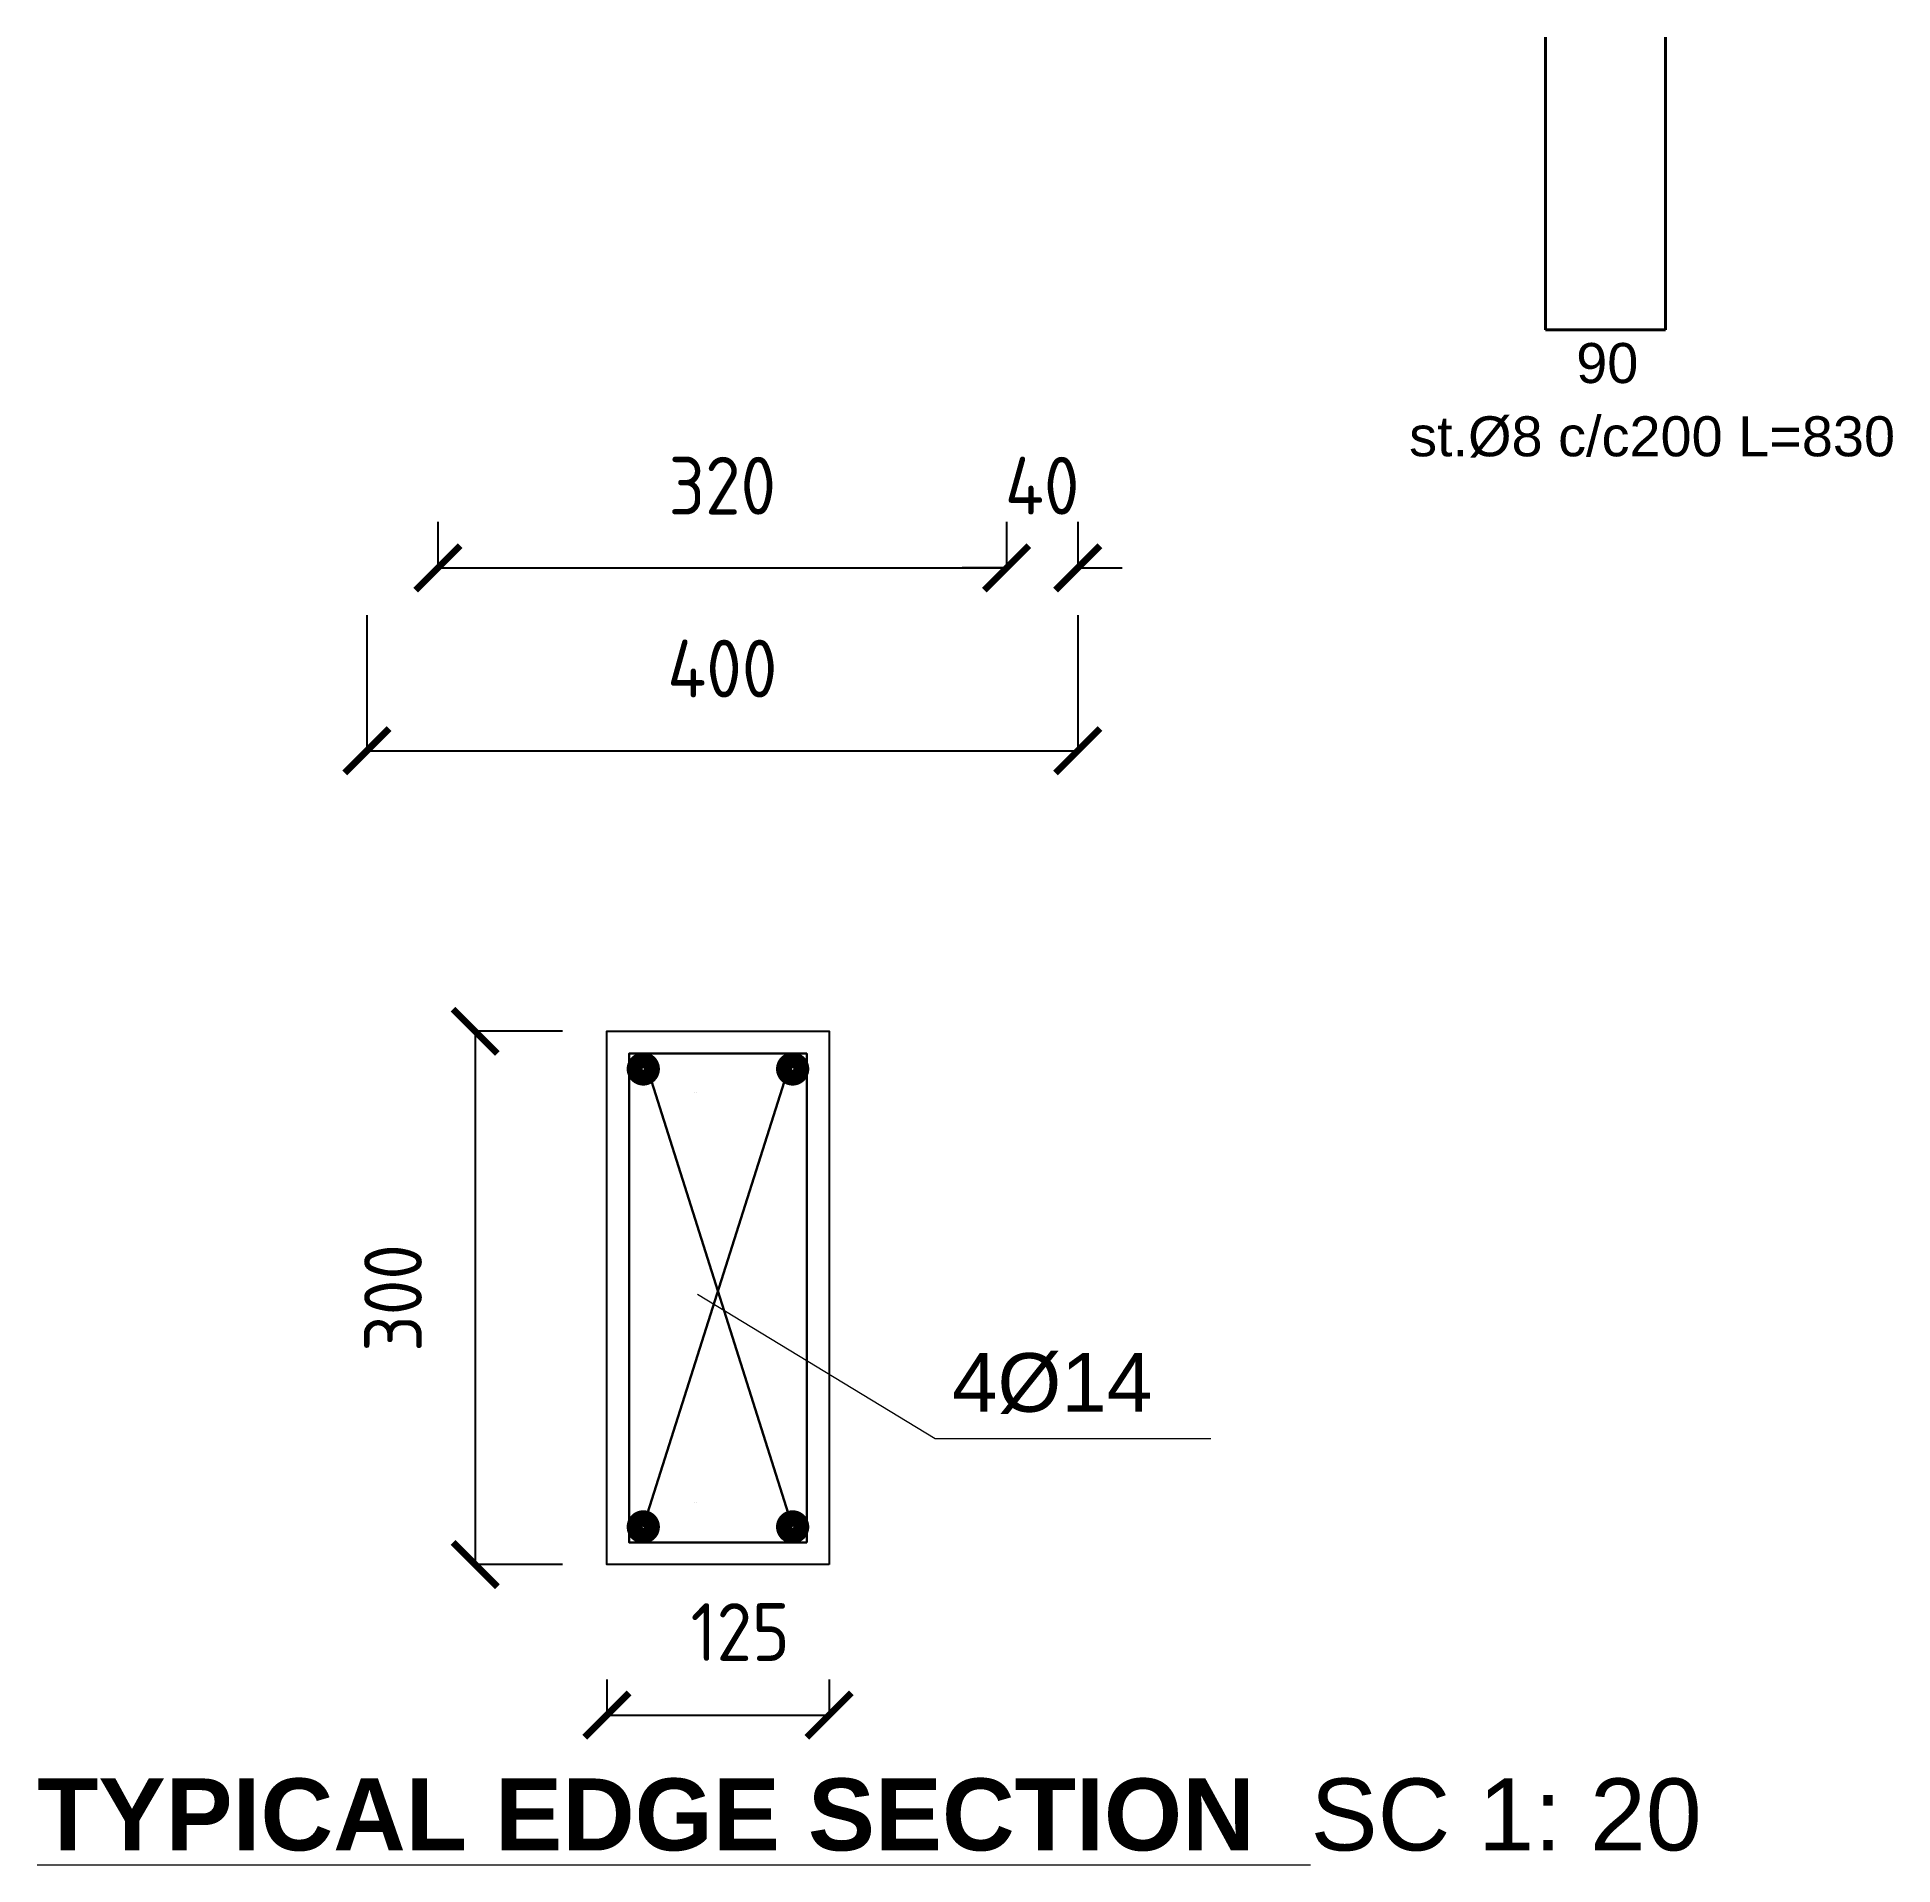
# Model space of a CAD drawing. Header units: inches. Extents: x -26151 to 62940, y -10194 to 246332.
# Drawn here: x 4091.6 to 4300.4, y 128799.3 to 129004.9 of the extents above; entities that cross this region are included whole.
import ezdxf

# ---------------------------------------------------------------- set-up
doc = ezdxf.new("R2010")
doc.units = ezdxf.units.IN
doc.header["$LTSCALE"] = 0.7
doc.header["$MEASUREMENT"] = 0
doc.layers.get('0').update_dxf_attribs({"lineweight": 13})
doc.layers.get('Defpoints').update_dxf_attribs({"lineweight": 5})
doc.layers.add('CONC', color=3, linetype='Continuous')
for name, color, linetype, lineweight in [('dim', 1, 'Continuous', 25), ('DIME', 6, 'Continuous', 25), ('REIN', 6, 'Continuous', 40), ('ReinfContineous', 4, 'Continuous', 40), ('sec', 4, 'Continuous', 15), ('stirup', 4, 'Continuous', 30), ('tex', 3, 'Continuous', 25), ('TEXT', 3, 'Continuous', 25)]:
    doc.layers.add(name, color=color, linetype=linetype, lineweight=lineweight)
doc.styles.add('200style', font='iso.shx', dxfattribs={"height": 6.5})
doc.styles.add('AX', font='arial.ttf')
doc.styles.get("Standard").update_dxf_attribs({"font": 'arial.ttf', "height": 13})
doc.styles.add('t10', font='arial.ttf', dxfattribs={"height": 27})
doc.styles.add('t20', font='arial.ttf', dxfattribs={"height": 55})
doc.dimstyles.new('25ST', dxfattribs={"dimtxt": 13, "dimasz": 5, "dimexe": 0.18, "dimexo": 5, "dimgap": 6, "dimtad": 1, "dimdec": 0, "dimlfac": 5, "dimzin": 0, "dimdsep": 46, "dimtxsty": 'Standard', "dimblk": 'ARCHTICK', "dimcen": 0.09, "dimclrd": 256, "dimclre": 7, "dimclrt": 7, "dimadec": 0, "dimazin": 0, "dimtfac": 1, "dimtdec": 0, "dimtix": 1, "dimtofl": 0, "dimtmove": 0, "dimatfit": 3, "dimldrblk": 'ARCHTICK', "dimfxl": 0, "dimtolj": 1, "dimtzin": 0, "dimarcsym": 0})

msp = doc.modelspace()

# ---------------------------------------------------------------- texts
at = {"layer": 'dim', "ltscale": 0.005, "insert": (4194.54, 128856.89), "char_height": 6.6, "width": 37.5487, "attachment_point": 1, "style": 't20'}
msp.add_mtext('4%%C14', dxfattribs=at)
at = {"layer": 'sec', "color": 7, "insert": (4091.57, 128809.04), "char_height": 8.1, "width": 283.8312, "attachment_point": 1, "style": 't10'}
msp.add_mtext('{\\fArial|b1|i0|c0|p34;\\LTYPICAL EDGE SECTION  }SC 1: 20', dxfattribs=at)
at = {"layer": 'tex', "style": 'AX'}
msp.add_text('st.%%C8 c/c200 L=830', height=4.5, dxfattribs=at).set_placement((4245.99, 128957.79))
at = {"layer": 'tex', "insert": (4268.29, 128968.25), "char_height": 4.5, "attachment_point": 5, "style": 'AX'}
msp.add_mtext('90', dxfattribs=at)

# ---------------------------------------------------------------- blocks, each defined once
blk = doc.blocks.new('_ArchTick')
at = {"color": 0, "linetype": 'ByBlock', "lineweight": 0, "const_width": 0.15}
blk.add_lwpolyline([(-0.5, -0.5), (0.5, 0.5)], dxfattribs=at)
blk = doc.blocks.new('*D2343')
at = {"layer": 'Defpoints', "color": 0, "transparency": 16777216}
for p in [(4136.69, 128955.41), (4200.69, 128955.41), (4200.69, 128945.23)]:
    blk.add_point(p, dxfattribs=at)
at = {"layer": 'DIME', "color": 7, "lineweight": -2, "transparency": 16777216}
for p, q in [((4136.69, 128950.41), (4136.69, 128945.05)), ((4200.69, 128950.41), (4200.69, 128945.05))]:
    blk.add_line(p, q, dxfattribs=at)
at = {"layer": 'DIME', "lineweight": -2, "transparency": 16777216}
blk.add_line((4136.69, 128945.23), (4200.69, 128945.23), dxfattribs=at)
at = {"layer": 'DIME', "lineweight": -2, "transparency": 16777216, "xscale": 5, "yscale": 5, "zscale": 5, "rotation": 180}
blk.add_blockref('_ArchTick', (4136.69, 128945.23), dxfattribs=at)
at = {"layer": 'DIME', "lineweight": -2, "transparency": 16777216, "xscale": 5, "yscale": 5, "zscale": 5}
blk.add_blockref('_ArchTick', (4200.69, 128945.23), dxfattribs=at)
at = {"layer": 'DIME', "color": 7, "transparency": 16777216, "insert": (4168.69, 128954.48), "char_height": 6.5, "attachment_point": 5, "style": '200style'}
blk.add_mtext('\\A1;320', dxfattribs=at)
blk = doc.blocks.new('*D2344')
at = {"layer": 'Defpoints', "color": 0, "transparency": 16777216}
for p in [(4200.69, 128955.41), (4208.69, 128955.41), (4208.69, 128945.23)]:
    blk.add_point(p, dxfattribs=at)
at = {"layer": 'DIME', "color": 7, "lineweight": -2, "transparency": 16777216}
for p, q in [((4200.69, 128950.41), (4200.69, 128945.05)), ((4208.69, 128950.41), (4208.69, 128945.05))]:
    blk.add_line(p, q, dxfattribs=at)
at = {"layer": 'DIME', "lineweight": -2, "transparency": 16777216}
for p, q in [((4200.69, 128945.23), (4195.69, 128945.23)), ((4208.69, 128945.23), (4213.69, 128945.23))]:
    blk.add_line(p, q, dxfattribs=at)
at = {"layer": 'DIME', "lineweight": -2, "transparency": 16777216, "xscale": 5, "yscale": 5, "zscale": 5}
blk.add_blockref('_ArchTick', (4200.69, 128945.23), dxfattribs=at)
at = {"layer": 'DIME', "lineweight": -2, "transparency": 16777216, "xscale": 5, "yscale": 5, "zscale": 5, "rotation": 180}
blk.add_blockref('_ArchTick', (4208.69, 128945.23), dxfattribs=at)
at = {"layer": 'DIME', "color": 7, "transparency": 16777216, "insert": (4204.69, 128954.48), "char_height": 6.5, "attachment_point": 5, "style": '200style'}
blk.add_mtext('\\A1;40', dxfattribs=at)
blk = doc.blocks.new('*D2345')
at = {"layer": 'Defpoints', "color": 0, "transparency": 16777216}
for p in [(4128.69, 128944.91), (4208.69, 128944.91), (4208.69, 128924.66)]:
    blk.add_point(p, dxfattribs=at)
at = {"layer": 'DIME', "color": 7, "lineweight": -2, "transparency": 16777216}
for p, q in [((4128.69, 128939.91), (4128.69, 128924.48)), ((4208.69, 128939.91), (4208.69, 128924.48))]:
    blk.add_line(p, q, dxfattribs=at)
at = {"layer": 'DIME', "lineweight": -2, "transparency": 16777216}
blk.add_line((4128.69, 128924.66), (4208.69, 128924.66), dxfattribs=at)
at = {"layer": 'DIME', "lineweight": -2, "transparency": 16777216, "xscale": 5, "yscale": 5, "zscale": 5, "rotation": 180}
blk.add_blockref('_ArchTick', (4128.69, 128924.66), dxfattribs=at)
at = {"layer": 'DIME', "lineweight": -2, "transparency": 16777216, "xscale": 5, "yscale": 5, "zscale": 5}
blk.add_blockref('_ArchTick', (4208.69, 128924.66), dxfattribs=at)
at = {"layer": 'DIME', "color": 7, "transparency": 16777216, "insert": (4168.69, 128933.91), "char_height": 6.5, "attachment_point": 5, "style": '200style'}
blk.add_mtext('\\A1;400', dxfattribs=at)
blk = doc.blocks.new('*D2346')
at = {"layer": 'Defpoints', "color": 0, "transparency": 16777216}
for p in [(4155.7, 128825.19), (4180.7, 128825.19), (4180.7, 128816.17)]:
    blk.add_point(p, dxfattribs=at)
at = {"layer": 'DIME', "color": 7, "lineweight": -2, "transparency": 16777216}
for p, q in [((4155.7, 128820.19), (4155.7, 128815.99)), ((4180.7, 128820.19), (4180.7, 128815.99))]:
    blk.add_line(p, q, dxfattribs=at)
at = {"layer": 'DIME', "lineweight": -2, "transparency": 16777216}
blk.add_line((4155.7, 128816.17), (4180.7, 128816.17), dxfattribs=at)
at = {"layer": 'DIME', "lineweight": -2, "transparency": 16777216, "xscale": 5, "yscale": 5, "zscale": 5, "rotation": 180}
blk.add_blockref('_ArchTick', (4155.7, 128816.17), dxfattribs=at)
at = {"layer": 'DIME', "lineweight": -2, "transparency": 16777216, "xscale": 5, "yscale": 5, "zscale": 5}
blk.add_blockref('_ArchTick', (4180.7, 128816.17), dxfattribs=at)
at = {"layer": 'DIME', "color": 7, "transparency": 16777216, "insert": (4170.7, 128825.51), "char_height": 6.5, "attachment_point": 5, "style": '200style'}
blk.add_mtext('\\A1;125', dxfattribs=at)
blk = doc.blocks.new('*D2347')
at = {"layer": 'Defpoints', "color": 0, "transparency": 16777216}
for p in [(4155.7, 128893.1), (4140.88, 128833.1), (4155.7, 128833.1)]:
    blk.add_point(p, dxfattribs=at)
at = {"layer": 'DIME', "color": 7, "lineweight": -2, "transparency": 16777216}
for p, q in [((4150.7, 128893.1), (4140.7, 128893.1)), ((4150.7, 128833.1), (4140.7, 128833.1))]:
    blk.add_line(p, q, dxfattribs=at)
at = {"layer": 'DIME', "lineweight": -2, "transparency": 16777216}
blk.add_line((4140.88, 128893.1), (4140.88, 128833.1), dxfattribs=at)
at = {"layer": 'DIME', "lineweight": -2, "transparency": 16777216, "xscale": 5, "yscale": 5, "zscale": 5}
for p, rotation in [((4140.88, 128893.1), 90), ((4140.88, 128833.1), 270)]:
    blk.add_blockref('_ArchTick', p, dxfattribs=dict(at, rotation=rotation))
at = {"layer": 'DIME', "color": 7, "transparency": 16777216, "insert": (4131.63, 128863.1), "char_height": 6.5, "attachment_point": 5, "rotation": 90, "style": '200style'}
blk.add_mtext('\\A1;300', dxfattribs=at)

# ---------------------------------------------------------------- dimensions: what is measured, and where the dimension line sits
at = {"layer": 'DIME'}
for base, p1, p2, text, picture, middle in [((4200.69, 128945.23), (4136.69, 128955.41), (4200.69, 128955.41), '320', '*D2343', (4168.69, 128954.48)), ((4208.69, 128924.66), (4128.69, 128944.91), (4208.69, 128944.91), '400', '*D2345', (4168.69, 128933.91))]:
    dim = msp.add_linear_dim(base=base, p1=p1, p2=p2, text=text, dimstyle='25ST', override={"dimtxsty": '200style'}, dxfattribs=at)
    dim.commit()
    dim.dimension.update_dxf_attribs({"geometry": picture, "text_midpoint": middle})
dim = msp.add_linear_dim(base=(4208.69, 128945.23), p1=(4200.69, 128955.41), p2=(4208.69, 128955.41), text='40', dimstyle='25ST', override={"dimtxsty": '200style'}, dxfattribs=at)
dim.commit()
dim.dimension.update_dxf_attribs({"geometry": '*D2344', "text_midpoint": (4204.69, 128945.23), "dimtype": 160})
dim = msp.add_linear_dim(base=(4140.88, 128833.1), p1=(4155.7, 128893.1), p2=(4155.7, 128833.1), angle=90, dimstyle='25ST', override={"dimtxsty": '200style'}, dxfattribs=at)
dim.commit()
dim.dimension.update_dxf_attribs({"geometry": '*D2347', "text_midpoint": (4131.63, 128863.1)})
dim = msp.add_linear_dim(base=(4180.7, 128816.17), p1=(4155.7, 128825.19), p2=(4180.7, 128825.19), dimstyle='25ST', override={"dimtxsty": '200style'}, dxfattribs=at)
dim.commit()
dim.dimension.update_dxf_attribs({"geometry": '*D2346', "text_midpoint": (4170.7, 128816.17), "dimtype": 160})

# ---------------------------------------------------------------- linework, layer by layer
at = {"layer": 'CONC'}
msp.add_lwpolyline([(4180.7, 128833.1), (4155.7, 128833.1), (4155.7, 128893.1), (4180.7, 128893.1)], close=True, dxfattribs=at)
at = {"layer": 'dim', "color": 1}
msp.add_line((4261.34, 128972.02), (4261.34, 129004.95), dxfattribs=at)
at = {"layer": 'REIN', "const_width": 1.79}
for points in [[(4158.82, 128888.86, 1), (4160.77, 128888.86, 1)], [(4177.58, 128888.86, -1), (4175.63, 128888.86, -1)], [(4158.82, 128837.34, -1), (4160.77, 128837.34, -1)], [(4177.58, 128837.34, 1), (4175.63, 128837.34, 1)]]:
    msp.add_lwpolyline(points, format="xyb", close=True, dxfattribs=at)
at = {"layer": 'ReinfContineous'}
for p, q in [((4261.34, 129004.95), (4261.34, 128972.02)), ((4274.84, 128972.02), (4274.84, 129004.95)), ((4261.34, 128972.02), (4274.84, 128972.02))]:
    msp.add_line(p, q, dxfattribs=at)
at = {"layer": 'sec'}
for p, q in [((4165.88, 128863.53), (4192.65, 128847.3)), ((4192.65, 128847.3), (4223.66, 128847.3))]:
    msp.add_line(p, q, dxfattribs=at)
at = {"layer": 'stirup'}
for p, q in [((4175.9, 128888.19), (4159.79, 128837.34)), ((4160.5, 128888.19), (4176.6, 128837.34))]:
    msp.add_line(p, q, dxfattribs=at)
msp.add_lwpolyline([(4178.2, 128835.6), (4158.2, 128835.6), (4158.2, 128890.6), (4178.2, 128890.6)], close=True, dxfattribs=at)
at = {"layer": 'TEXT'}
for p, q in [((4165.55, 128886.16), (4165.55, 128886.16)), ((4165.84, 128886.16), (4165.84, 128886.16)), ((4165.55, 128840.04), (4165.55, 128840.04)), ((4165.84, 128840.04), (4165.84, 128840.04))]:
    msp.add_line(p, q, dxfattribs=at)

msp.set_redraw_order([(e.dxf.handle, doc.entitydb.next_handle()) for e in msp.query("TEXT MTEXT ATTDEF DIMENSION ARC_DIMENSION")])  # texts and dimensions are drawn at this point

doc.saveas('drawing.dxf')
